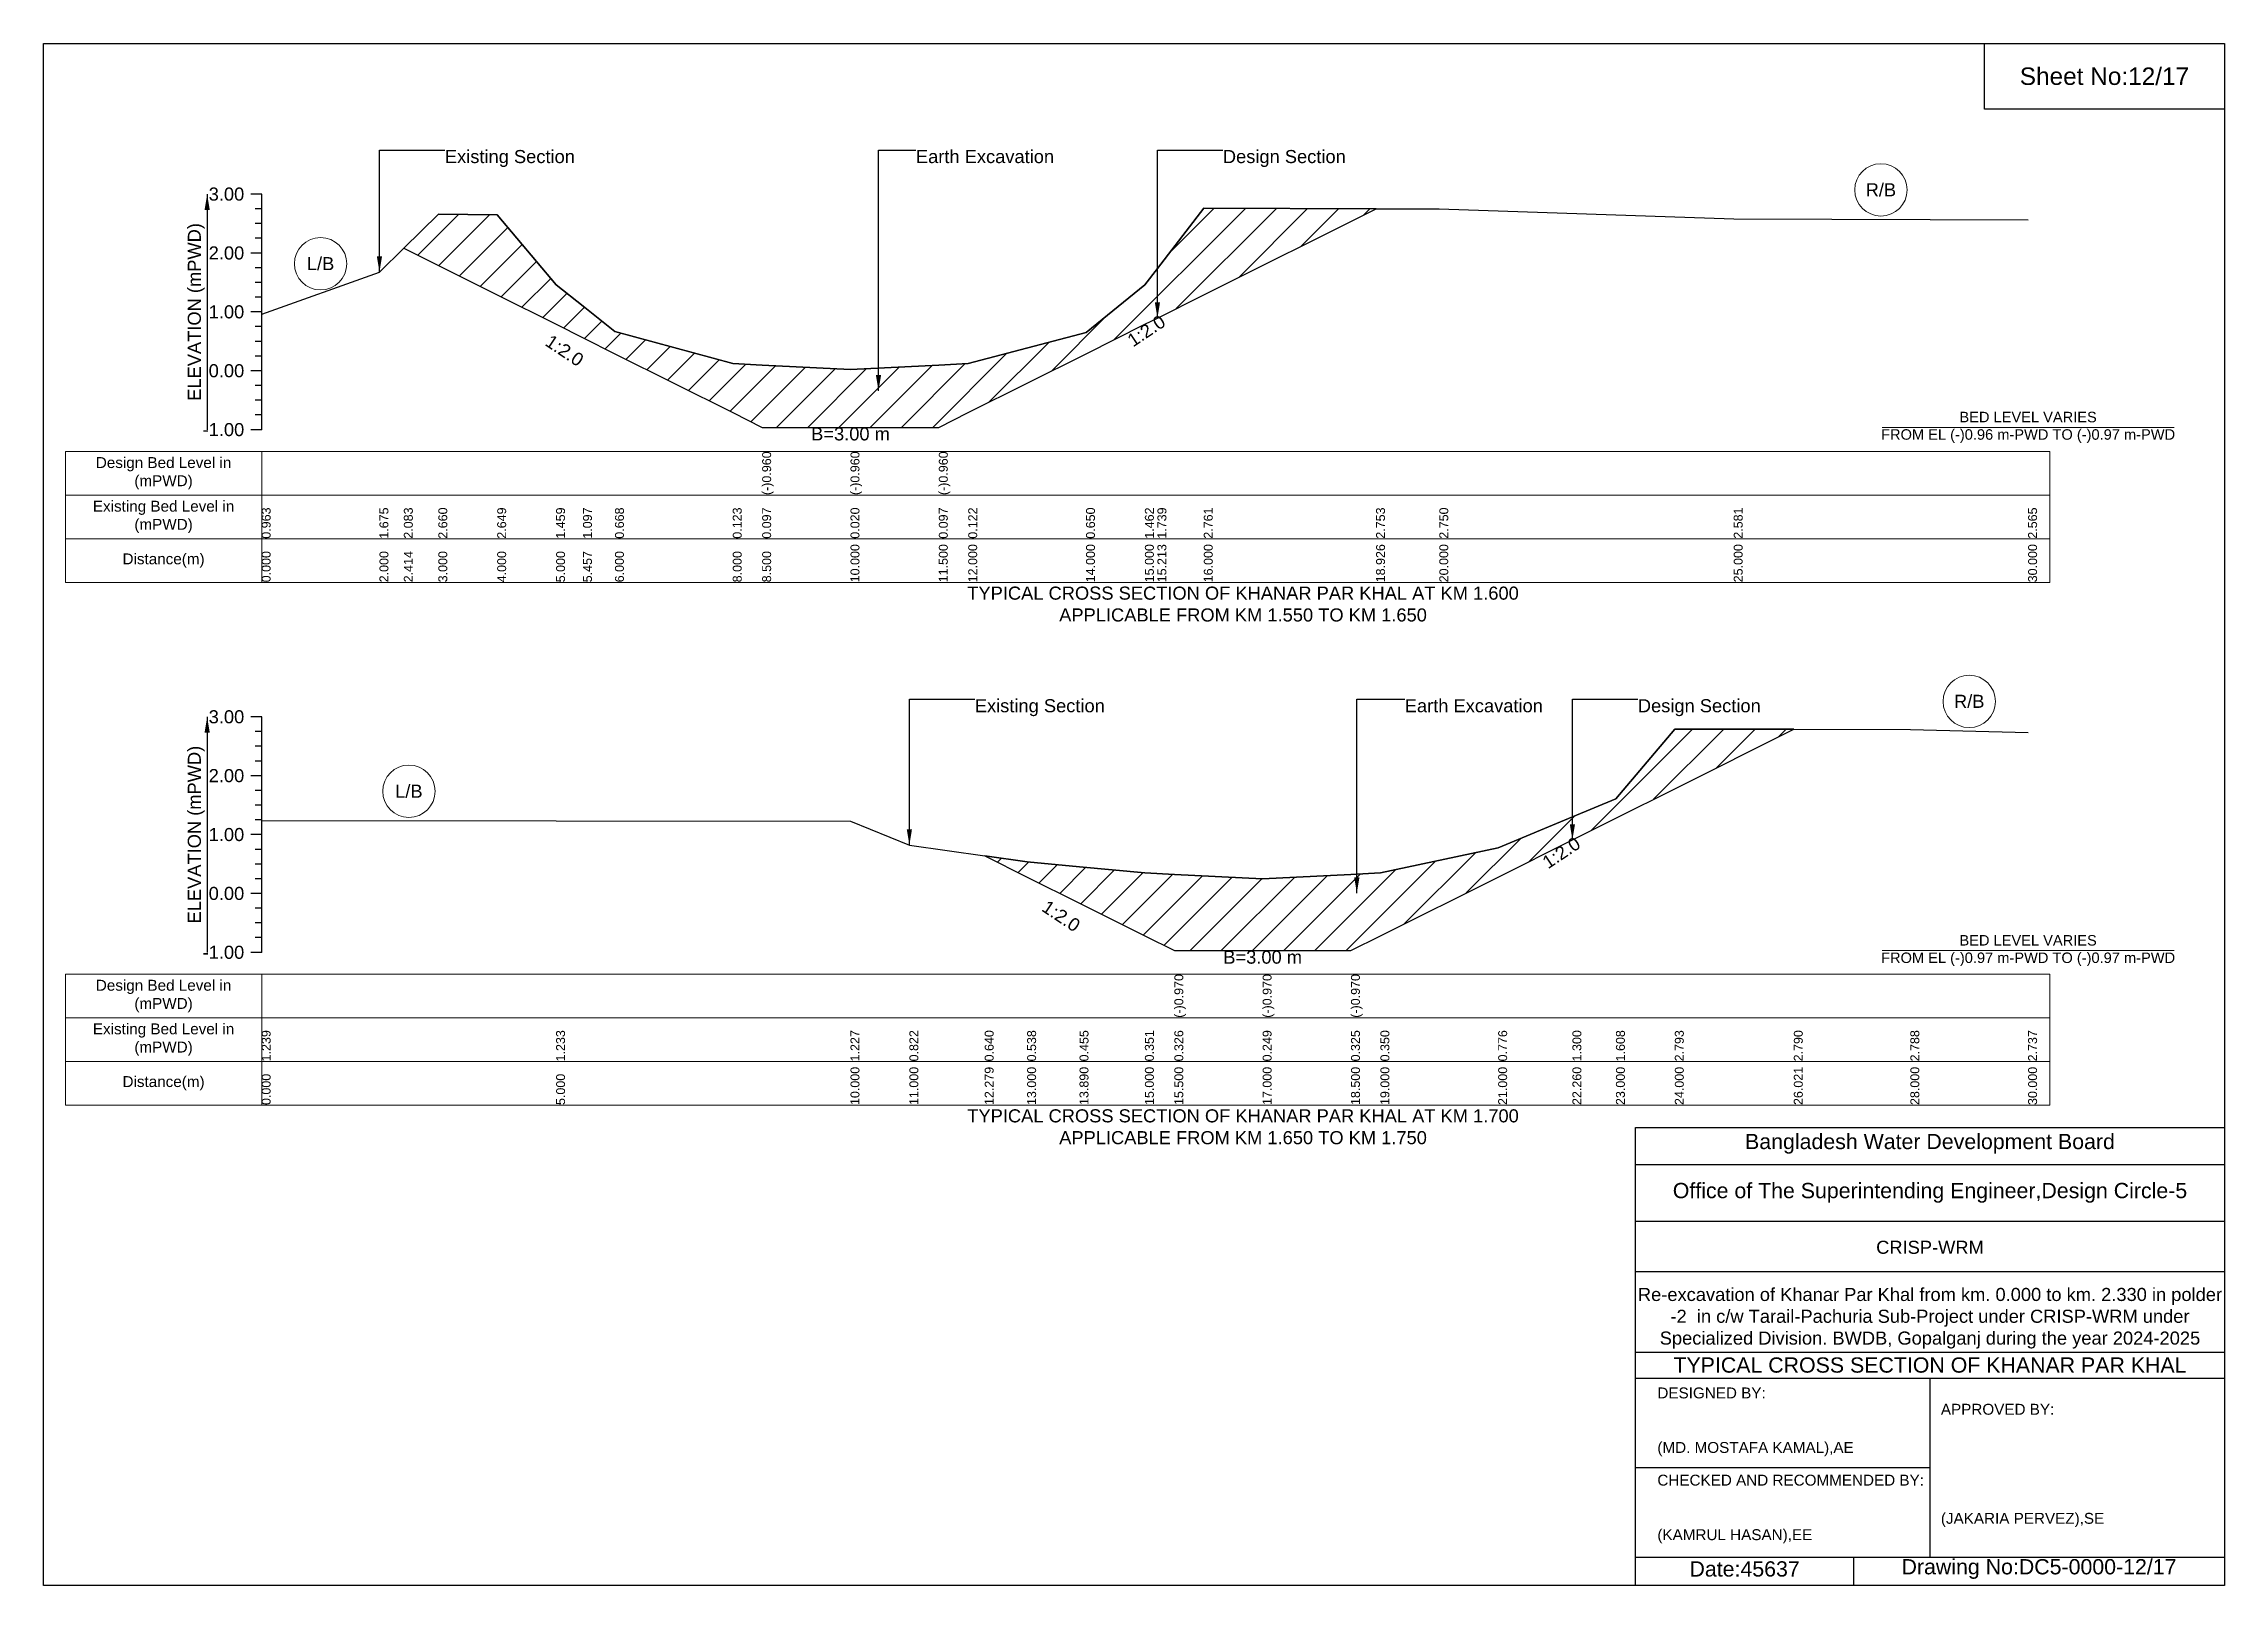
# Model space of a CAD drawing. Header units: inches. Extents: x 91000 to 268000, y -5656 to 7228.
# Drawn here: x 210000 to 218000, y -5656 to 0 of the extents above; entities that cross this region are included whole.
import ezdxf

# ---------------------------------------------------------------- set-up
doc = ezdxf.new("R2010")
doc.units = ezdxf.units.IN
doc.header["$LTSCALE"] = 7
doc.header["$MEASUREMENT"] = 0
for name, color, linetype, lineweight in [('Cross section Data Border', 7, 'Continuous', 9), ('Cross Section Labels', 7, 'Continuous', 9), ('Existing_Bed_Level for Xsection', 7, 'Continuous', 25)]:
    doc.layers.add(name, color=color, linetype=linetype, lineweight=lineweight)
doc.styles.get("Standard").update_dxf_attribs({"font": 'arial.ttf'})
doc.dimstyles.get("Standard").update_dxf_attribs({"dimtxt": 0.18, "dimasz": 0.18, "dimexe": 0.18, "dimexo": 0.0625, "dimgap": 0.09, "dimtad": 0, "dimtih": 1, "dimtoh": 1, "dimdec": 4, "dimzin": 0, "dimdsep": 46, "dimtxsty": 'Standard', "dimcen": 0.09, "dimadec": 0, "dimazin": 0, "dimtfac": 1, "dimtdec": 4, "dimtofl": 0, "dimtmove": 0, "dimatfit": 3, "dimfxl": 1, "dimtolj": 1, "dimtzin": 0, "dimarcsym": 0})

msp = doc.modelspace()

# ---------------------------------------------------------------- texts
at = {"attachment_point": 5}
for s, insert, char_height in [('Sheet No:12/17', (217560, -120), 64), ('Bangladesh Water Development Board', (216920, -4036), 56), ('Office of The Superintending Engineer,Design Circle-5', (216920, -4216), 56)]:
    msp.add_mtext(s, dxfattribs=dict(at, insert=insert, char_height=char_height))
for s, insert, char_height, width, attachment_point in [('CRISP-WRM', (216920, -4416), 48, 2240, 5), ('Re-excavation of Khanar Par Khal from km. 0.000 to km. 2.330 in polder -2  in c/w Tarail-Pachuria Sub-Project under CRISP-WRM under Specialized Division. BWDB, Gopalganj during the year 2024-2025', (216920, -4676), 48, 2160, 5), ('TYPICAL CROSS SECTION OF KHANAR PAR KHAL', (216920, -4848), 56, 2240, 5), ('DESIGNED BY:^J^J^J(MD. MOSTAFA KAMAL),AE', (215920, -5056), 40, 1120, 4), ('APPROVED BY:^J^J^J^J^J^J(JAKARIA PERVEZ),SE', (216960, -5216), 40, 1120, 4), ('CHECKED AND RECOMMENDED BY:^J^J^J(KAMRUL HASAN),EE', (215920, -5376), 40, 1120, 4), ('Date:45637', (216240, -5596), 56, 1120, 5), ('Drawing No:DC5-0000-12/17', (217320, -5596), 56, 1760, 5)]:
    msp.add_mtext(s, dxfattribs=dict(insert=insert, char_height=char_height, width=width, attachment_point=attachment_point))
at = {"layer": 'Cross section Data Border', "char_height": 40, "width": 640, "attachment_point": 5}
for s, insert in [('Design Bed Level in (mPWD)', (210440, -1576.3)), ('Existing Bed Level in (mPWD)', (210440, -1736.3)), ('Distance(m)', (210440, -1896.3)), ('Design Bed Level in (mPWD)', (210440, -3493.8)), ('Existing Bed Level in (mPWD)', (210440, -3653.8)), ('Distance(m)', (210440, -3813.8))]:
    msp.add_mtext(s, dxfattribs=dict(at, insert=insert))
at = {"layer": 'Cross Section Labels'}
for s, insert, char_height, attachment_point in [('Existing Section', (211472, -390.3), 48, 1), ('Earth Excavation', (213200, -390.3), 48, 1), ('Design Section', (214326, -390.3), 48, 1), ('R/B', (216740, -536.6), 48, 5), ('L/B', (211016, -807.4), 48, 5), ('BED LEVEL VARIES ^JFROM EL (-)0.96 m-PWD TO (-)0.97 m-PWD', (217280, -1407.7), 38.4, 5), ('B=3.00 m', (212960, -1407.7), 48, 2), ('TYPICAL CROSS SECTION OF KHANAR PAR KHAL AT KM 1.600^JAPPLICABLE FROM KM 1.550 TO KM 1.650', (214400, -2056.3), 48, 5), ('R/B', (217064, -2413.1), 48, 5), ('Existing Section', (213416, -2405), 48, 1), ('Earth Excavation', (214993.2, -2405), 48, 1), ('Design Section', (215848.3, -2405), 48, 1), ('L/B', (211340, -2742.8), 48, 5), ('BED LEVEL VARIES ^JFROM EL (-)0.97 m-PWD TO (-)0.97 m-PWD', (217280, -3327.3), 38.4, 5), ('B=3.00 m', (214472, -3327.3), 48, 2), ('TYPICAL CROSS SECTION OF KHANAR PAR KHAL AT KM 1.700^JAPPLICABLE FROM KM 1.650 TO KM 1.750', (214400, -3973.8), 48, 5)]:
    msp.add_mtext(s, dxfattribs=dict(at, insert=insert, char_height=char_height, attachment_point=attachment_point))
at = {"layer": 'Cross Section Labels', "char_height": 48, "attachment_point": 2}
for insert, rotation in [((214032, -1033.7), 33.69007), ((211924.7, -1106), 326.30993), ((215554.3, -2948.2), 33.69007), ((213746.2, -3180.4), 326.30993)]:
    msp.add_mtext('1:2.0', dxfattribs=dict(at, insert=insert, rotation=rotation))
at = {"layer": 'Existing_Bed_Level for Xsection', "char_height": 48, "attachment_point": 6}
for s, insert in [('3.00', (210736, -552.3)), ('2.00', (210736, -768.3)), ('1.00', (210736, -984.3)), ('0.00', (210736, -1200.3)), ('-1.00', (210736, -1416.3)), ('3.00', (210736, -2469.8)), ('2.00', (210736, -2685.8)), ('1.00', (210736, -2901.8)), ('0.00', (210736, -3117.8)), ('-1.00', (210736, -3333.8))]:
    msp.add_mtext(s, dxfattribs=dict(at, insert=insert))
at = {"layer": 'Existing_Bed_Level for Xsection', "rotation": 90}
for s, insert, char_height, attachment_point in [('ELEVATION (mPWD)', (210560, -984.3), 48, 5), ('(-)0.960', (212636, -1656.3), 32.8, 1), ('(-)0.960', (212960, -1656.3), 32.8, 1), ('(-)0.960', (213284, -1656.3), 32.8, 1), ('0.963', (210800, -1816.3), 32.8, 1), ('1.675', (211232, -1816.3), 32.8, 1), ('2.083', (211321.5, -1816.3), 32.8, 1), ('2.660', (211448, -1816.3), 32.8, 1), ('2.649', (211664, -1816.3), 32.8, 1), ('1.459', (211880, -1816.3), 32.8, 1), ('1.097', (211978.7, -1816.3), 32.8, 1), ('0.668', (212096, -1816.3), 32.8, 1), ('0.123', (212528, -1816.3), 32.8, 1), ('0.097', (212636, -1816.3), 32.8, 1), ('0.020', (212960, -1816.3), 32.8, 1), ('0.097', (213284, -1816.3), 32.8, 1), ('0.122', (213392, -1816.3), 32.8, 1), ('0.650', (213824, -1816.3), 32.8, 1), ('1.462', (214040, -1816.3), 32.8, 1), ('1.739', (214086, -1816.3), 32.8, 1), ('2.761', (214256, -1816.3), 32.8, 1), ('2.753', (214888, -1816.3), 32.8, 1), ('2.750', (215120, -1816.3), 32.8, 1), ('2.581', (216200, -1816.3), 32.8, 1), ('2.565', (217280, -1816.3), 32.8, 1), ('10.000', (212960, -1976.3), 32.8, 1), ('11.500', (213284, -1976.3), 32.8, 1), ('12.000', (213392, -1976.3), 32.8, 1), ('14.000', (213824, -1976.3), 32.8, 1), ('15.000', (214040, -1976.3), 32.8, 1), ('15.213', (214086, -1976.3), 32.8, 1), ('16.000', (214256, -1976.3), 32.8, 1), ('18.926', (214888, -1976.3), 32.8, 1), ('20.000', (215120, -1976.3), 32.8, 1), ('25.000', (216200, -1976.3), 32.8, 1), ('30.000', (217280, -1976.3), 32.8, 1), ('0.000', (210800, -1976.3), 32.8, 1), ('2.000', (211232, -1976.3), 32.8, 1), ('2.414', (211321.5, -1976.3), 32.8, 1), ('3.000', (211448, -1976.3), 32.8, 1), ('4.000', (211664, -1976.3), 32.8, 1), ('5.000', (211880, -1976.3), 32.8, 1), ('5.457', (211978.7, -1976.3), 32.8, 1), ('6.000', (212096, -1976.3), 32.8, 1), ('8.000', (212528, -1976.3), 32.8, 1), ('8.500', (212636, -1976.3), 32.8, 1), ('ELEVATION (mPWD)', (210560, -2901.8), 48, 5), ('(-)0.970', (214148, -3573.8), 32.8, 1), ('(-)0.970', (214472, -3573.8), 32.8, 1), ('(-)0.970', (214796, -3573.8), 32.8, 1), ('1.239', (210800, -3733.8), 32.8, 1), ('1.233', (211880, -3733.8), 32.8, 1), ('1.227', (212960, -3733.8), 32.8, 1), ('0.822', (213176, -3733.8), 32.8, 1), ('0.640', (213452.3, -3733.8), 32.8, 1), ('0.538', (213608, -3733.8), 32.8, 1), ('0.455', (213800.2, -3733.8), 32.8, 1), ('0.351', (214040, -3733.8), 32.8, 1), ('0.326', (214148, -3733.8), 32.8, 1), ('0.249', (214472, -3733.8), 32.8, 1), ('0.325', (214796, -3733.8), 32.8, 1), ('0.350', (214904, -3733.8), 32.8, 1), ('0.776', (215336, -3733.8), 32.8, 1), ('1.300', (215608.3, -3733.8), 32.8, 1), ('1.608', (215768, -3733.8), 32.8, 1), ('2.793', (215984, -3733.8), 32.8, 1), ('2.790', (216420.5, -3733.8), 32.8, 1), ('2.788', (216848, -3733.8), 32.8, 1), ('2.737', (217280, -3733.8), 32.8, 1), ('10.000', (212960, -3893.8), 32.8, 1), ('11.000', (213176, -3893.8), 32.8, 1), ('12.279', (213452.3, -3893.8), 32.8, 1), ('13.000', (213608, -3893.8), 32.8, 1), ('13.890', (213800.2, -3893.8), 32.8, 1), ('15.000', (214040, -3893.8), 32.8, 1), ('15.500', (214148, -3893.8), 32.8, 1), ('17.000', (214472, -3893.8), 32.8, 1), ('18.500', (214796, -3893.8), 32.8, 1), ('19.000', (214904, -3893.8), 32.8, 1), ('21.000', (215336, -3893.8), 32.8, 1), ('22.260', (215608.3, -3893.8), 32.8, 1), ('23.000', (215768, -3893.8), 32.8, 1), ('24.000', (215984, -3893.8), 32.8, 1), ('26.021', (216420.5, -3893.8), 32.8, 1), ('28.000', (216848, -3893.8), 32.8, 1), ('30.000', (217280, -3893.8), 32.8, 1), ('0.000', (210800, -3893.8), 32.8, 1), ('5.000', (211880, -3893.8), 32.8, 1)]:
    msp.add_mtext(s, dxfattribs=dict(at, insert=insert, char_height=char_height, attachment_point=attachment_point))

# ---------------------------------------------------------------- hatches: boundary and pattern name
at = {"layer": 'Existing_Bed_Level for Xsection'}
h = msp.add_hatch(dxfattribs=at)
h.set_pattern_fill('ANSI31', color=256, scale=648, style=0)
h.paths.add_polyline_path([(211321.5, -750.4), (211448, -813.7), (211664, -921.7), (211880, -1029.7), (211978.7, -1079), (212096, -1137.7), (212528, -1353.7), (212636, -1407.7), (212960, -1407.7), (213284, -1407.7), (213392, -1353.7), (213824, -1137.7), (214040, -1029.7), (214086, -1006.7), (214256, -921.7), (214888, -605.7), (214256, -603.9), (214086, -824.8), (214040, -884.5), (213824, -1059.9), (213392, -1174), (213284, -1179.5), (212960, -1196), (212636, -1179.3), (212528, -1173.8), (212096, -1056), (211978.7, -963.3), (211880, -885.2), (211664, -628.1), (211448, -625.8)])
h = msp.add_hatch(dxfattribs=at)
h.set_pattern_fill('ANSI31', color=256, scale=648, style=0)
h.paths.add_polyline_path([(213452.3, -2979.5), (213608, -3057.3), (213800.2, -3153.4), (214040, -3273.3), (214148, -3327.3), (214472, -3327.3), (214796, -3327.3), (214904, -3273.3), (215336, -3057.3), (215608.3, -2921.2), (215768, -2841.3), (215984, -2733.3), (216420.5, -2515), (215984, -2514.5), (215768, -2770.5), (215608.3, -2836.9), (215336, -2950.2), (214904, -3042.2), (214796, -3047.6), (214472, -3064), (214148, -3047.5), (214040, -3042), (213800.2, -3019.5), (213608, -3001.6)])

# ---------------------------------------------------------------- linework, layer by layer
for points in [[(210000, 0), (218000, 0), (218000, -5656), (210000, -5656)], [(217120, 0), (218000, 0), (218000, -240), (217120, -240)]]:
    msp.add_lwpolyline(points, close=True)
for points in [[(215840, -5656), (215840, -3976), (218000, -3976)], [(215840, -4112), (218000, -4112)], [(215840, -4320), (218000, -4320)], [(215840, -4504), (218000, -4504)], [(215840, -4800), (218000, -4800)], [(215840, -4896), (218000, -4896)], [(216920, -4896), (216920, -5552)], [(215840, -5224), (216920, -5224)], [(215840, -5552), (218000, -5552)], [(216640, -5552), (216640, -5656)]]:
    msp.add_lwpolyline(points)
at = {"layer": 'Cross section Data Border'}
for points in [[(210080, -1496.3), (217360, -1496.3), (217360, -1976.3), (210080, -1976.3)], [(210080, -3413.8), (217360, -3413.8), (217360, -3893.8), (210080, -3893.8)]]:
    msp.add_lwpolyline(points, close=True, dxfattribs=at)
for points in [[(210800, -1496.3), (210800, -1976.3)], [(210080, -1656.3), (217360, -1656.3)], [(210080, -1816.3), (217360, -1816.3)], [(210800, -3413.8), (210800, -3893.8)], [(210080, -3573.8), (217360, -3573.8)], [(210080, -3733.8), (217360, -3733.8)]]:
    msp.add_lwpolyline(points, dxfattribs=at)
at = {"layer": 'Cross Section Labels'}
for points in [[(216744.2, -1407.7), (217815.8, -1407.7)], [(216744.2, -3327.3), (217815.8, -3327.3)]]:
    msp.add_lwpolyline(points, dxfattribs=at)
for centre in [(216740, -536.6), (211016, -807.4), (217064, -2413.1), (211340, -2742.8)]:
    msp.add_circle(centre, 96, dxfattribs=at)
at = {"layer": 'Existing_Bed_Level for Xsection'}
for points in [[(210800, -552.3), (210760, -552.3)], [(210800, -1416.3), (210800, -1200.3), (210800, -984.3), (210800, -768.3), (210800, -552.3)], [(210800, -606.3), (210776, -606.3)], [(210800, -992.3), (211232, -838.5), (211321.5, -750.4), (211448, -625.8), (211664, -628.1), (211880, -885.2), (211978.7, -963.3), (212096, -1056), (212528, -1173.8), (212636, -1179.3), (212636, -1179.3), (212960, -1196), (212960, -1196), (213284, -1179.5), (213284, -1179.5), (213392, -1174), (213824, -1059.9), (214040, -884.5), (214086, -824.8), (214256, -603.9), (214888, -605.7), (215120, -606.3), (216200, -642.8), (217280, -646.3)], [(210800, -660.3), (210776, -660.3)], [(210800, -714.3), (210776, -714.3)], [(210800, -768.3), (210760, -768.3)], [(210800, -822.3), (210776, -822.3)], [(210800, -876.3), (210776, -876.3)], [(210800, -930.3), (210776, -930.3)], [(210800, -984.3), (210760, -984.3)], [(210800, -1038.3), (210776, -1038.3)], [(210800, -1092.3), (210776, -1092.3)], [(210800, -1146.3), (210776, -1146.3)], [(210800, -1200.3), (210760, -1200.3)], [(210800, -1254.3), (210776, -1254.3)], [(210800, -1308.3), (210776, -1308.3)], [(210800, -1416.3), (210760, -1416.3)], [(210800, -1362.3), (210776, -1362.3)], [(210800, -2469.8), (210760, -2469.8)], [(210800, -3333.8), (210800, -3117.8), (210800, -2901.8), (210800, -2685.8), (210800, -2469.8)], [(210800, -2523.8), (210776, -2523.8)], [(210800, -2850.2), (211880, -2851.5), (212960, -2852.8), (213176, -2940.2), (213452.3, -2979.5), (213608, -3001.6), (213800.2, -3019.5), (214040, -3042), (214148, -3047.5), (214148, -3047.5), (214472, -3064), (214472, -3064), (214796, -3047.6), (214796, -3047.6), (214904, -3042.2), (215336, -2950.2), (215608.3, -2836.9), (215768, -2770.5), (215984, -2514.5), (216420.5, -2515), (216848, -2515.6), (217280, -2526.6)], [(210800, -2577.8), (210776, -2577.8)], [(210800, -2631.8), (210776, -2631.8)], [(210800, -2685.8), (210760, -2685.8)], [(210800, -2739.8), (210776, -2739.8)], [(210800, -2793.8), (210776, -2793.8)], [(210800, -2847.8), (210776, -2847.8)], [(210800, -2901.8), (210760, -2901.8)], [(210800, -2955.8), (210776, -2955.8)], [(210800, -3009.8), (210776, -3009.8)], [(210800, -3117.8), (210760, -3117.8)], [(210800, -3063.8), (210776, -3063.8)], [(210800, -3171.8), (210776, -3171.8)], [(210800, -3225.8), (210776, -3225.8)], [(210800, -3279.8), (210776, -3279.8)], [(210800, -3333.8), (210760, -3333.8)]]:
    msp.add_lwpolyline(points, dxfattribs=at)
for points in [[(211321.5, -750.4), (211321.5, -750.4), (211448, -813.7), (211664, -921.7), (211880, -1029.7), (211978.7, -1079), (212096, -1137.7), (212528, -1353.7), (212636, -1407.7), (212636, -1407.7), (212960, -1407.7), (212960, -1407.7), (213284, -1407.7), (213284, -1407.7), (213392, -1353.7), (213824, -1137.7), (214040, -1029.7), (214086, -1006.7), (214256, -921.7), (214888, -605.7), (214256, -603.9), (214086, -824.8), (214040, -884.5), (213824, -1059.9), (213392, -1174), (213284, -1179.5), (213284, -1179.5), (212960, -1196), (212960, -1196), (212636, -1179.3), (212636, -1179.3), (212528, -1173.8), (212096, -1056), (211978.7, -963.3), (211880, -885.2), (211664, -628.1), (211448, -625.8), (211321.5, -750.4)], [(213452.3, -2979.5), (213452.3, -2979.5), (213608, -3057.3), (213800.2, -3153.4), (214040, -3273.3), (214148, -3327.3), (214148, -3327.3), (214472, -3327.3), (214472, -3327.3), (214796, -3327.3), (214796, -3327.3), (214904, -3273.3), (215336, -3057.3), (215608.3, -2921.2), (215768, -2841.3), (215984, -2733.3), (216420.5, -2515), (215984, -2514.5), (215768, -2770.5), (215608.3, -2836.9), (215336, -2950.2), (214904, -3042.2), (214796, -3047.6), (214796, -3047.6), (214472, -3064), (214472, -3064), (214148, -3047.5), (214148, -3047.5), (214040, -3042), (213800.2, -3019.5), (213608, -3001.6), (213452.3, -2979.5)]]:
    msp.add_lwpolyline(points, close=True, dxfattribs=at)

msp.set_redraw_order([(e.dxf.handle, doc.entitydb.next_handle()) for e in msp.query("TEXT MTEXT ATTDEF DIMENSION ARC_DIMENSION")])  # texts and dimensions are drawn at this point

# ---------------------------------------------------------------- leaders
at = {"layer": 'Cross Section Labels', "annotation_type": 0, "has_hookline": 1, "hookline_direction": 0}
for points, text_width in [([(211232, -838.5), (211232, -390.3), (211471.9, -390.3)], 467.2), ([(213062.7, -1273.6), (213062.7, -390.3), (213199.9, -390.3)], 497), ([(214086, -1006.7), (214086, -390.3), (214325.9, -390.3)], 441.2), ([(213176, -2940.2), (213176, -2405), (213415.9, -2405)], 467.2), ([(214817.5, -3116.4), (214817.5, -2405), (214993.1, -2405)], 497), ([(215608.3, -2921.2), (215608.3, -2405), (215848.2, -2405)], 441.2)]:
    msp.add_leader(points, dimstyle='Standard', override={"dimasz": 57.6}, dxfattribs=dict(at, text_width=text_width))
at = {"layer": 'Existing_Bed_Level for Xsection'}
for points in [[(210600, -552.3), (210600, -1416.3)], [(210600, -2469.8), (210600, -3333.8)]]:
    msp.add_leader(points, dimstyle='Standard', override={"dimasz": 57.6}, dxfattribs=at)

doc.saveas('drawing.dxf')
